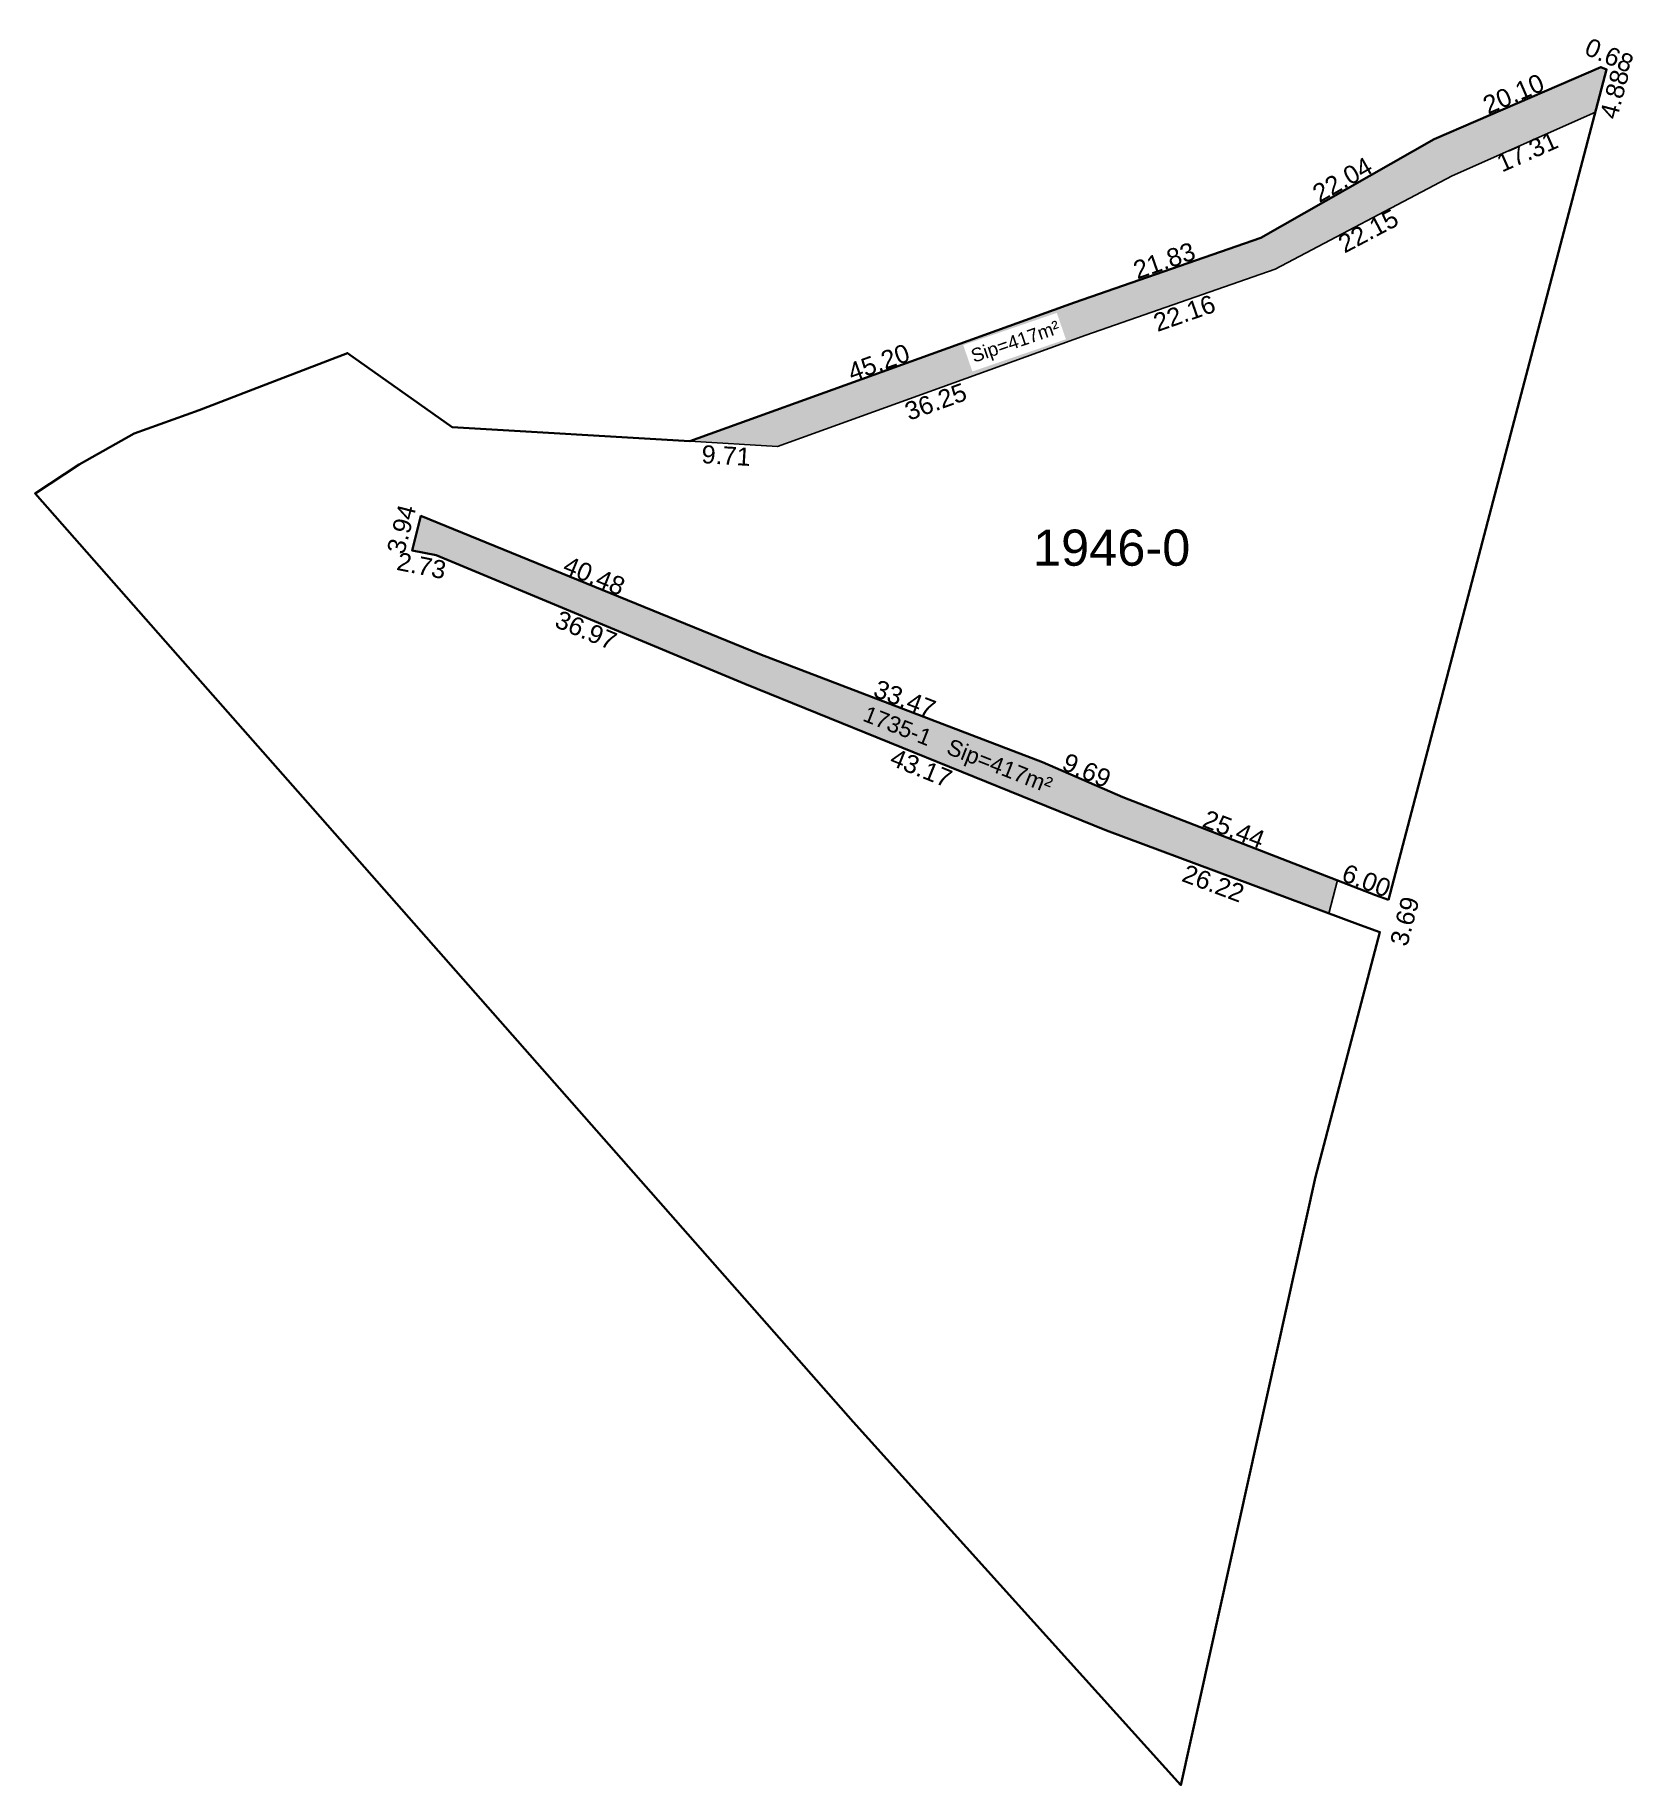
# Model space of a CAD drawing. Header units: metres. Extents: x 7509374 to 7510152, y 4726774 to 4726967.
# Drawn here: x 7509974.5 to 7510151.5, y 4726773.6 to 4726967.1 of the extents above; entities that cross this region are included whole.
import ezdxf

# ---------------------------------------------------------------- set-up
doc = ezdxf.new("R2010")
doc.units = ezdxf.units.M
doc.layers.add('Nr-Ri', color=1, linetype='Continuous', lineweight=0)
doc.layers.add('Parcela Baze', color=7, linetype='Continuous')
doc.styles.get("Standard").update_dxf_attribs({"font": 'arial.ttf'})
doc.dimstyles.get("Standard").update_dxf_attribs({"dimtxt": 2, "dimasz": 0.18, "dimexe": 0.18, "dimexo": 0.0625, "dimgap": 0.09, "dimtad": 1, "dimtoh": 1, "dimzin": 0, "dimdsep": 46, "dimtxsty": 'Standard', "dimcen": 0.09, "dimse1": 1, "dimse2": 1, "dimsd1": 1, "dimsd2": 1, "dimadec": 0, "dimazin": 0, "dimtfac": 1, "dimtofl": 0, "dimtmove": 0, "dimatfit": 3, "dimfxl": 1, "dimtolj": 1, "dimtzin": 0, "dimarcsym": 0})

msp = doc.modelspace()

# ---------------------------------------------------------------- texts
at = {"attachment_point": 1}
for s, width, insert, char_height, rotation in [('Sip=417m²', 10.32557, (7510077.815, 4726932.285), 1.5, 19), ('1735-1   Sip=417m²', 28.80758, (7510066.559, 4726892.997), 1.8, 338.54228)]:
    msp.add_mtext_dynamic_manual_height_columns(s, width=width, gutter_width=1, heights=[0], dxfattribs=dict(at, insert=insert, char_height=char_height, rotation=rotation))
at = {"layer": 'Nr-Ri', "color": 0, "insert": (7510084.839, 4726912.432), "char_height": 4, "attachment_point": 1}
msp.add_mtext_dynamic_manual_height_columns('1946-0', width=9.55635, gutter_width=1, heights=[0], dxfattribs=at)

# ---------------------------------------------------------------- blocks, each defined once
blk = doc.blocks.new('*D122')
at = {"layer": 'Defpoints', "color": 0, "transparency": 16777216}
for p in [(7510124.14, 4726871.49), (7510127.49, 4726870.62), (7510123.21, 4726867.92)]:
    blk.add_point(p, dxfattribs=at)
at = {"color": 0, "transparency": 16777216, "insert": (7510125.95, 4726869.11), "char_height": 2, "attachment_point": 5, "rotation": 75.3987}
blk.add_mtext('\\A1;3.69', dxfattribs=at)
blk = doc.blocks.new('*D123')
at = {"layer": 'Defpoints', "color": 0, "transparency": 16777216}
for p in [(7510094.79, 4726882.85), (7510118.5, 4726873.64), (7510118.5, 4726873.64)]:
    blk.add_point(p, dxfattribs=at)
at = {"color": 0, "transparency": 16777216, "insert": (7510107.05, 4726879.28), "char_height": 2, "attachment_point": 5, "rotation": 338.7883}
blk.add_mtext('\\A1;25.44', dxfattribs=at)
blk = doc.blocks.new('*D125')
at = {"layer": 'Defpoints', "color": 0, "transparency": 16777216}
for p in [(7510118.5, 4726873.64), (7510124.14, 4726871.49), (7510124.14, 4726871.49)]:
    blk.add_point(p, dxfattribs=at)
at = {"color": 0, "transparency": 16777216, "insert": (7510121.72, 4726873.6), "char_height": 2, "attachment_point": 5, "rotation": 339.0908}
blk.add_mtext('\\A1;6.00', dxfattribs=at)
blk = doc.blocks.new('*D126')
at = {"layer": 'Defpoints', "color": 0, "transparency": 16777216}
for p in [(7510131.21, 4726951.56), (7510132.23, 4726949.64), (7510111.62, 4726941.22)]:
    blk.add_point(p, dxfattribs=at)
at = {"color": 0, "transparency": 16777216, "insert": (7510121.92, 4726945.45), "char_height": 2, "attachment_point": 5, "rotation": 27.8441}
blk.add_mtext('\\A1;22.15', dxfattribs=at)
blk = doc.blocks.new('*D127')
at = {"layer": 'Defpoints', "color": 0, "transparency": 16777216}
for p in [(7510147.03, 4726958.6), (7510147.86, 4726956.73), (7510131.21, 4726951.56)]:
    blk.add_point(p, dxfattribs=at)
at = {"color": 0, "transparency": 16777216, "insert": (7510139.5, 4726954.23), "char_height": 2, "attachment_point": 5, "rotation": 23.984}
blk.add_mtext('\\A1;17.31', dxfattribs=at)
blk = doc.blocks.new('*D128')
at = {"layer": 'Defpoints', "color": 0, "transparency": 16777216}
for p in [(7510111.62, 4726941.22), (7510090.69, 4726933.93), (7510091.48, 4726931.67)]:
    blk.add_point(p, dxfattribs=at)
at = {"color": 0, "transparency": 16777216, "insert": (7510101.58, 4726936.36), "char_height": 2, "attachment_point": 5, "rotation": 19.1923}
blk.add_mtext('\\A1;22.16', dxfattribs=at)
blk = doc.blocks.new('*D129')
at = {"layer": 'Defpoints', "color": 0, "transparency": 16777216}
for p in [(7510090.69, 4726933.93), (7510056.59, 4726921.62), (7510057.41, 4726919.37)]:
    blk.add_point(p, dxfattribs=at)
at = {"color": 0, "transparency": 16777216, "insert": (7510074.08, 4726926.57), "char_height": 2, "attachment_point": 5, "rotation": 19.848}
blk.add_mtext('\\A1;36.25', dxfattribs=at)
blk = doc.blocks.new('*D130')
at = {"layer": 'Defpoints', "color": 0, "transparency": 16777216}
for p in [(7510089.41, 4726937.54), (7510089.41, 4726937.54), (7510046.9, 4726922.19)]:
    blk.add_point(p, dxfattribs=at)
at = {"color": 0, "transparency": 16777216, "insert": (7510067.78, 4726930.91), "char_height": 2, "attachment_point": 5, "rotation": 19.8474}
blk.add_mtext('\\A1;45.20', dxfattribs=at)
blk = doc.blocks.new('*D131')
at = {"layer": 'Defpoints', "color": 0, "transparency": 16777216}
for p in [(7510110.03, 4726944.72), (7510110.03, 4726944.72), (7510089.41, 4726937.54)]:
    blk.add_point(p, dxfattribs=at)
at = {"color": 0, "transparency": 16777216, "insert": (7510099.36, 4726942.18), "char_height": 2, "attachment_point": 5, "rotation": 19.1926}
blk.add_mtext('\\A1;21.83', dxfattribs=at)
blk = doc.blocks.new('*D132')
at = {"layer": 'Defpoints', "color": 0, "transparency": 16777216}
for p in [(7510129.19, 4726955.62), (7510129.19, 4726955.62), (7510110.03, 4726944.72)]:
    blk.add_point(p, dxfattribs=at)
at = {"color": 0, "transparency": 16777216, "insert": (7510119.06, 4726951.13), "char_height": 2, "attachment_point": 5, "rotation": 29.652}
blk.add_mtext('\\A1;22.04', dxfattribs=at)
blk = doc.blocks.new('*D133')
at = {"layer": 'Defpoints', "color": 0, "transparency": 16777216}
for p in [(7510147.65, 4726963.59), (7510147.65, 4726963.59), (7510129.19, 4726955.62)]:
    blk.add_point(p, dxfattribs=at)
at = {"color": 0, "transparency": 16777216, "insert": (7510137.98, 4726960.62), "char_height": 2, "attachment_point": 5, "rotation": 23.3516}
blk.add_mtext('\\A1;20.10', dxfattribs=at)
blk = doc.blocks.new('*D124')
at = {"layer": 'Defpoints', "color": 0, "transparency": 16777216}
for p in [(7510147.65, 4726963.59), (7510148.27, 4726963.32), (7510148.44, 4726963.72)]:
    blk.add_point(p, dxfattribs=at)
at = {"color": 0, "transparency": 16777216, "insert": (7510148.57, 4726964.88), "char_height": 2, "attachment_point": 5, "rotation": 336.6796}
blk.add_mtext('\\A1;0.68', dxfattribs=at)
blk = doc.blocks.new('*D134')
at = {"layer": 'Defpoints', "color": 0, "transparency": 16777216}
for p in [(7510046.9, 4726922.19), (7510056.59, 4726921.62), (7510046.76, 4726919.74)]:
    blk.add_point(p, dxfattribs=at)
at = {"color": 0, "transparency": 16777216, "insert": (7510050.91, 4726920.61), "char_height": 2, "attachment_point": 5, "rotation": 356.6325}
blk.add_mtext('\\A1;9.71', dxfattribs=at)
blk = doc.blocks.new('*D135')
at = {"layer": 'Defpoints', "color": 0, "transparency": 16777216}
for p in [(7510085.89, 4726886.69), (7510085.89, 4726886.69), (7510094.79, 4726882.85)]:
    blk.add_point(p, dxfattribs=at)
at = {"color": 0, "transparency": 16777216, "insert": (7510090.78, 4726885.79), "char_height": 2, "attachment_point": 5, "rotation": 336.6236}
blk.add_mtext('\\A1;9.69', dxfattribs=at)
blk = doc.blocks.new('*D136')
at = {"layer": 'Defpoints', "color": 0, "transparency": 16777216}
for p in [(7510054.63, 4726898.64), (7510054.63, 4726898.64), (7510085.89, 4726886.69)]:
    blk.add_point(p, dxfattribs=at)
at = {"color": 0, "transparency": 16777216, "insert": (7510070.66, 4726893.7), "char_height": 2, "attachment_point": 5, "rotation": 339.0863}
blk.add_mtext('\\A1;33.47', dxfattribs=at)
blk = doc.blocks.new('*D137')
at = {"layer": 'Defpoints', "color": 0, "transparency": 16777216}
for p in [(7510017.16, 4726913.95), (7510017.16, 4726913.95), (7510054.63, 4726898.64)]:
    blk.add_point(p, dxfattribs=at)
at = {"color": 0, "transparency": 16777216, "insert": (7510036.32, 4726907.32), "char_height": 2, "attachment_point": 5, "rotation": 337.7807}
blk.add_mtext('\\A1;40.48', dxfattribs=at)
blk = doc.blocks.new('*D138')
at = {"layer": 'Defpoints', "color": 0, "transparency": 16777216}
for p in [(7510092.98, 4726879.15), (7510092.11, 4726876.84), (7510117.54, 4726869.98)]:
    blk.add_point(p, dxfattribs=at)
at = {"color": 0, "transparency": 16777216, "insert": (7510104.78, 4726873.29), "char_height": 2, "attachment_point": 5, "rotation": 339.5301}
blk.add_mtext('\\A1;26.22', dxfattribs=at)
blk = doc.blocks.new('*D139')
at = {"layer": 'Defpoints', "color": 0, "transparency": 16777216}
for p in [(7510052.97, 4726895.37), (7510052.06, 4726893.13), (7510092.98, 4726879.15)]:
    blk.add_point(p, dxfattribs=at)
at = {"color": 0, "transparency": 16777216, "insert": (7510072.48, 4726886.05), "char_height": 2, "attachment_point": 5, "rotation": 337.9327}
blk.add_mtext('\\A1;43.17', dxfattribs=at)
blk = doc.blocks.new('*D140')
at = {"layer": 'Defpoints', "color": 0, "transparency": 16777216}
for p in [(7510018.85, 4726909.6), (7510017.92, 4726907.37), (7510052.97, 4726895.37)]:
    blk.add_point(p, dxfattribs=at)
at = {"color": 0, "transparency": 16777216, "insert": (7510035.41, 4726901.29), "char_height": 2, "attachment_point": 5, "rotation": 337.3613}
blk.add_mtext('\\A1;36.97', dxfattribs=at)
blk = doc.blocks.new('*D141')
at = {"layer": 'Defpoints', "color": 0, "transparency": 16777216}
for p in [(7510016.58, 4726914.1), (7510017.16, 4726913.95), (7510016.17, 4726910.13)]:
    blk.add_point(p, dxfattribs=at)
at = {"color": 0, "transparency": 16777216, "insert": (7510015.01, 4726912.47), "char_height": 2, "attachment_point": 5, "rotation": 75.4942}
blk.add_mtext('\\A1;3.94', dxfattribs=at)
blk = doc.blocks.new('*D142')
at = {"layer": 'Defpoints', "color": 0, "transparency": 16777216}
for p in [(7510016.17, 4726910.14), (7510018.85, 4726909.6), (7510015.67, 4726907.6)]:
    blk.add_point(p, dxfattribs=at)
at = {"color": 0, "transparency": 16777216, "insert": (7510017.22, 4726908.43), "char_height": 2, "attachment_point": 5, "rotation": 348.7024}
blk.add_mtext('\\A1;2.73', dxfattribs=at)
blk = doc.blocks.new('*D143')
at = {"layer": 'Defpoints', "color": 0, "transparency": 16777216}
for p in [(7510148.27, 4726963.32), (7510150.84, 4726962.64), (7510147.03, 4726958.6)]:
    blk.add_point(p, dxfattribs=at)
at = {"color": 0, "transparency": 16777216, "insert": (7510149.15, 4726960.57), "char_height": 2, "attachment_point": 5, "rotation": 75.2778}
blk.add_mtext('\\A1;4.88', dxfattribs=at)

# ---------------------------------------------------------------- dimensions: what is measured, and where the dimension line sits
for base, p1, p2, angle, picture, middle in [((7510148.444, 4726963.723), (7510147.646, 4726963.589), (7510148.27, 4726963.32), 336.67962, '*D124', (7510148.132, 4726963.858)), ((7510150.842, 4726962.644), (7510147.03, 4726958.601), (7510148.27, 4726963.32), 75.27782, '*D143', (7510150.222, 4726960.285)), ((7510046.757, 4726919.744), (7510056.594, 4726921.623), (7510046.901, 4726922.193), 176.63252, '*D134', (7510050.849, 4726919.503)), ((7510016.581, 4726914.095), (7510016.172, 4726910.135), (7510017.158, 4726913.946), 75.49425, '*D141', (7510016.088, 4726912.19)), ((7510015.667, 4726907.605), (7510018.85, 4726909.6), (7510016.172, 4726910.135), 168.70241, '*D142', (7510017.006, 4726907.337)), ((7510127.488, 4726870.618), (7510123.21, 4726867.92), (7510124.14, 4726871.49), 75.39873, '*D122', (7510127.023, 4726868.833))]:
    dim = msp.add_linear_dim(base=base, p1=p1, p2=p2, angle=angle, dimstyle='Standard')
    dim.commit()
    dim.dimension.update_dxf_attribs({"geometry": picture, "text_midpoint": middle, "dimtype": 161})
for p1, p2, distance, picture, middle in [((7510129.188, 4726955.62), (7510147.646, 4726963.589), 0, '*D133', (7510137.977, 4726960.625)), ((7510131.211, 4726951.563), (7510147.03, 4726958.601), -2.045, '*D127', (7510139.5, 4726954.23)), ((7510110.034, 4726944.716), (7510129.188, 4726955.62), 0, '*D132', (7510119.061, 4726951.134)), ((7510111.623, 4726941.217), (7510131.211, 4726951.563), -2.18, '*D126', (7510121.916, 4726945.445)), ((7510089.413, 4726937.538), (7510110.034, 4726944.716), 0, '*D131', (7510099.358, 4726942.177)), ((7510111.623, 4726941.217), (7510090.692, 4726933.931), 2.396, '*D128', (7510101.58, 4726936.361)), ((7510046.901, 4726922.193), (7510089.413, 4726937.538), 0, '*D130', (7510067.78, 4726930.911)), ((7510090.692, 4726933.931), (7510056.594, 4726921.623), 2.396, '*D129', (7510074.079, 4726926.569)), ((7510054.633, 4726898.638), (7510017.158, 4726913.946), 0, '*D137', (7510036.316, 4726907.321)), ((7510052.968, 4726895.371), (7510018.85, 4726909.6), 2.411, '*D140', (7510035.409, 4726901.286)), ((7510085.894, 4726886.692), (7510054.633, 4726898.638), 0, '*D136', (7510070.66, 4726893.704)), ((7510092.976, 4726879.152), (7510052.968, 4726895.371), 2.419, '*D139', (7510072.481, 4726886.05)), ((7510094.787, 4726882.848), (7510085.894, 4726886.692), 0, '*D135', (7510090.781, 4726885.79)), ((7510094.787, 4726882.848), (7510118.502, 4726873.644), 0, '*D123', (7510107.047, 4726879.282)), ((7510117.541, 4726869.982), (7510092.976, 4726879.152), 2.473, '*D138', (7510104.782, 4726873.291))]:
    dim = msp.add_aligned_dim(p1=p1, p2=p2, distance=distance, dimstyle='Standard')
    dim.commit()
    dim.dimension.update_dxf_attribs({"geometry": picture, "text_midpoint": middle})
dim = msp.add_aligned_dim(p1=(7510118.502, 4726873.644), p2=(7510124.14, 4726871.49), distance=0, text='6.00', dimstyle='Standard')
dim.commit()
dim.dimension.update_dxf_attribs({"geometry": '*D125', "text_midpoint": (7510121.718, 4726873.605)})

# ---------------------------------------------------------------- hatches: boundary and pattern name
h = msp.add_hatch(color=4)
h.dxf.hatch_style = 1
h.paths.add_polyline_path([(7510111.623, 4726941.217), (7510131.211, 4726951.563), (7510147.03, 4726958.601), (7510148.27, 4726963.32), (7510147.646, 4726963.589), (7510129.188, 4726955.62), (7510110.034, 4726944.716), (7510089.413, 4726937.538), (7510046.901, 4726922.193), (7510056.594, 4726921.623), (7510090.692, 4726933.931)])
h.paths.add_polyline_path([(7510078.135, 4726929.915), (7510088.48, 4726933.477), (7510087.474, 4726936.4), (7510077.128, 4726932.838)], flags=16)
h = msp.add_hatch(color=3)
h.dxf.hatch_style = 1
h.paths.add_polyline_path([(7510085.894, 4726886.692), (7510054.633, 4726898.638), (7510017.158, 4726913.946), (7510016.172, 4726910.135), (7510018.85, 4726909.6), (7510052.968, 4726895.371), (7510092.976, 4726879.152), (7510117.541, 4726869.982), (7510118.502, 4726873.644), (7510094.787, 4726882.848)])
h.paths.add_polyline_path([(7510064.857, 4726890.643), (7510086.315, 4726882.209), (7510087.672, 4726885.661), (7510066.213, 4726894.096)], flags=24)

# ---------------------------------------------------------------- linework, layer by layer
at = {"color": 1, "flags": 128}
msp.add_lwpolyline([(7510131.211, 4726951.563), (7510147.03, 4726958.601), (7510148.27, 4726963.32), (7510147.646, 4726963.589), (7510129.188, 4726955.62), (7510110.034, 4726944.716), (7510089.413, 4726937.538), (7510046.901, 4726922.193), (7510056.594, 4726921.623), (7510090.692, 4726933.931), (7510111.623, 4726941.217)], close=True, dxfattribs=at)
at = {"flags": 128}
msp.add_lwpolyline([(7510147.646, 4726963.589), (7510129.188, 4726955.62), (7510110.034, 4726944.716)], dxfattribs=at)
at = {"color": 1, "flags": 128}
msp.add_lwpolyline([(7510117.541, 4726869.982), (7510118.502, 4726873.644)], dxfattribs=at)
at = {"layer": 'Parcela Baze', "lineweight": 30}
msp.add_lwpolyline([(7510124.14, 4726871.49), (7510137.87, 4726923.74), (7510148.27, 4726963.32), (7510147.646, 4726963.589), (7510129.188, 4726955.62), (7510110.034, 4726944.716), (7510089.413, 4726937.538), (7510046.901, 4726922.193), (7510020.61, 4726923.74), (7510009.037, 4726931.948), (7510001.455, 4726929.032), (7509992.613, 4726925.632), (7509985.454, 4726923.045), (7509979.377, 4726919.616), (7509974.475, 4726916.425), (7509990.276, 4726898.509), (7510005.199, 4726881.589), (7510007.65, 4726878.81), (7510064.96, 4726813.74), (7510101.19, 4726773.58), (7510116.09, 4726840.83), (7510123.21, 4726867.92), (7510121.051, 4726868.672), (7510092.976, 4726879.152), (7510052.968, 4726895.371), (7510018.85, 4726909.6), (7510016.172, 4726910.135), (7510017.158, 4726913.946), (7510054.633, 4726898.638), (7510085.894, 4726886.692), (7510094.787, 4726882.848), (7510122.725, 4726872.005), (7510124.14, 4726871.49)], dxfattribs=at)

msp.set_redraw_order([(e.dxf.handle, doc.entitydb.next_handle()) for e in msp.query("TEXT MTEXT ATTDEF DIMENSION ARC_DIMENSION")])  # texts and dimensions are drawn at this point

doc.saveas('drawing.dxf')
